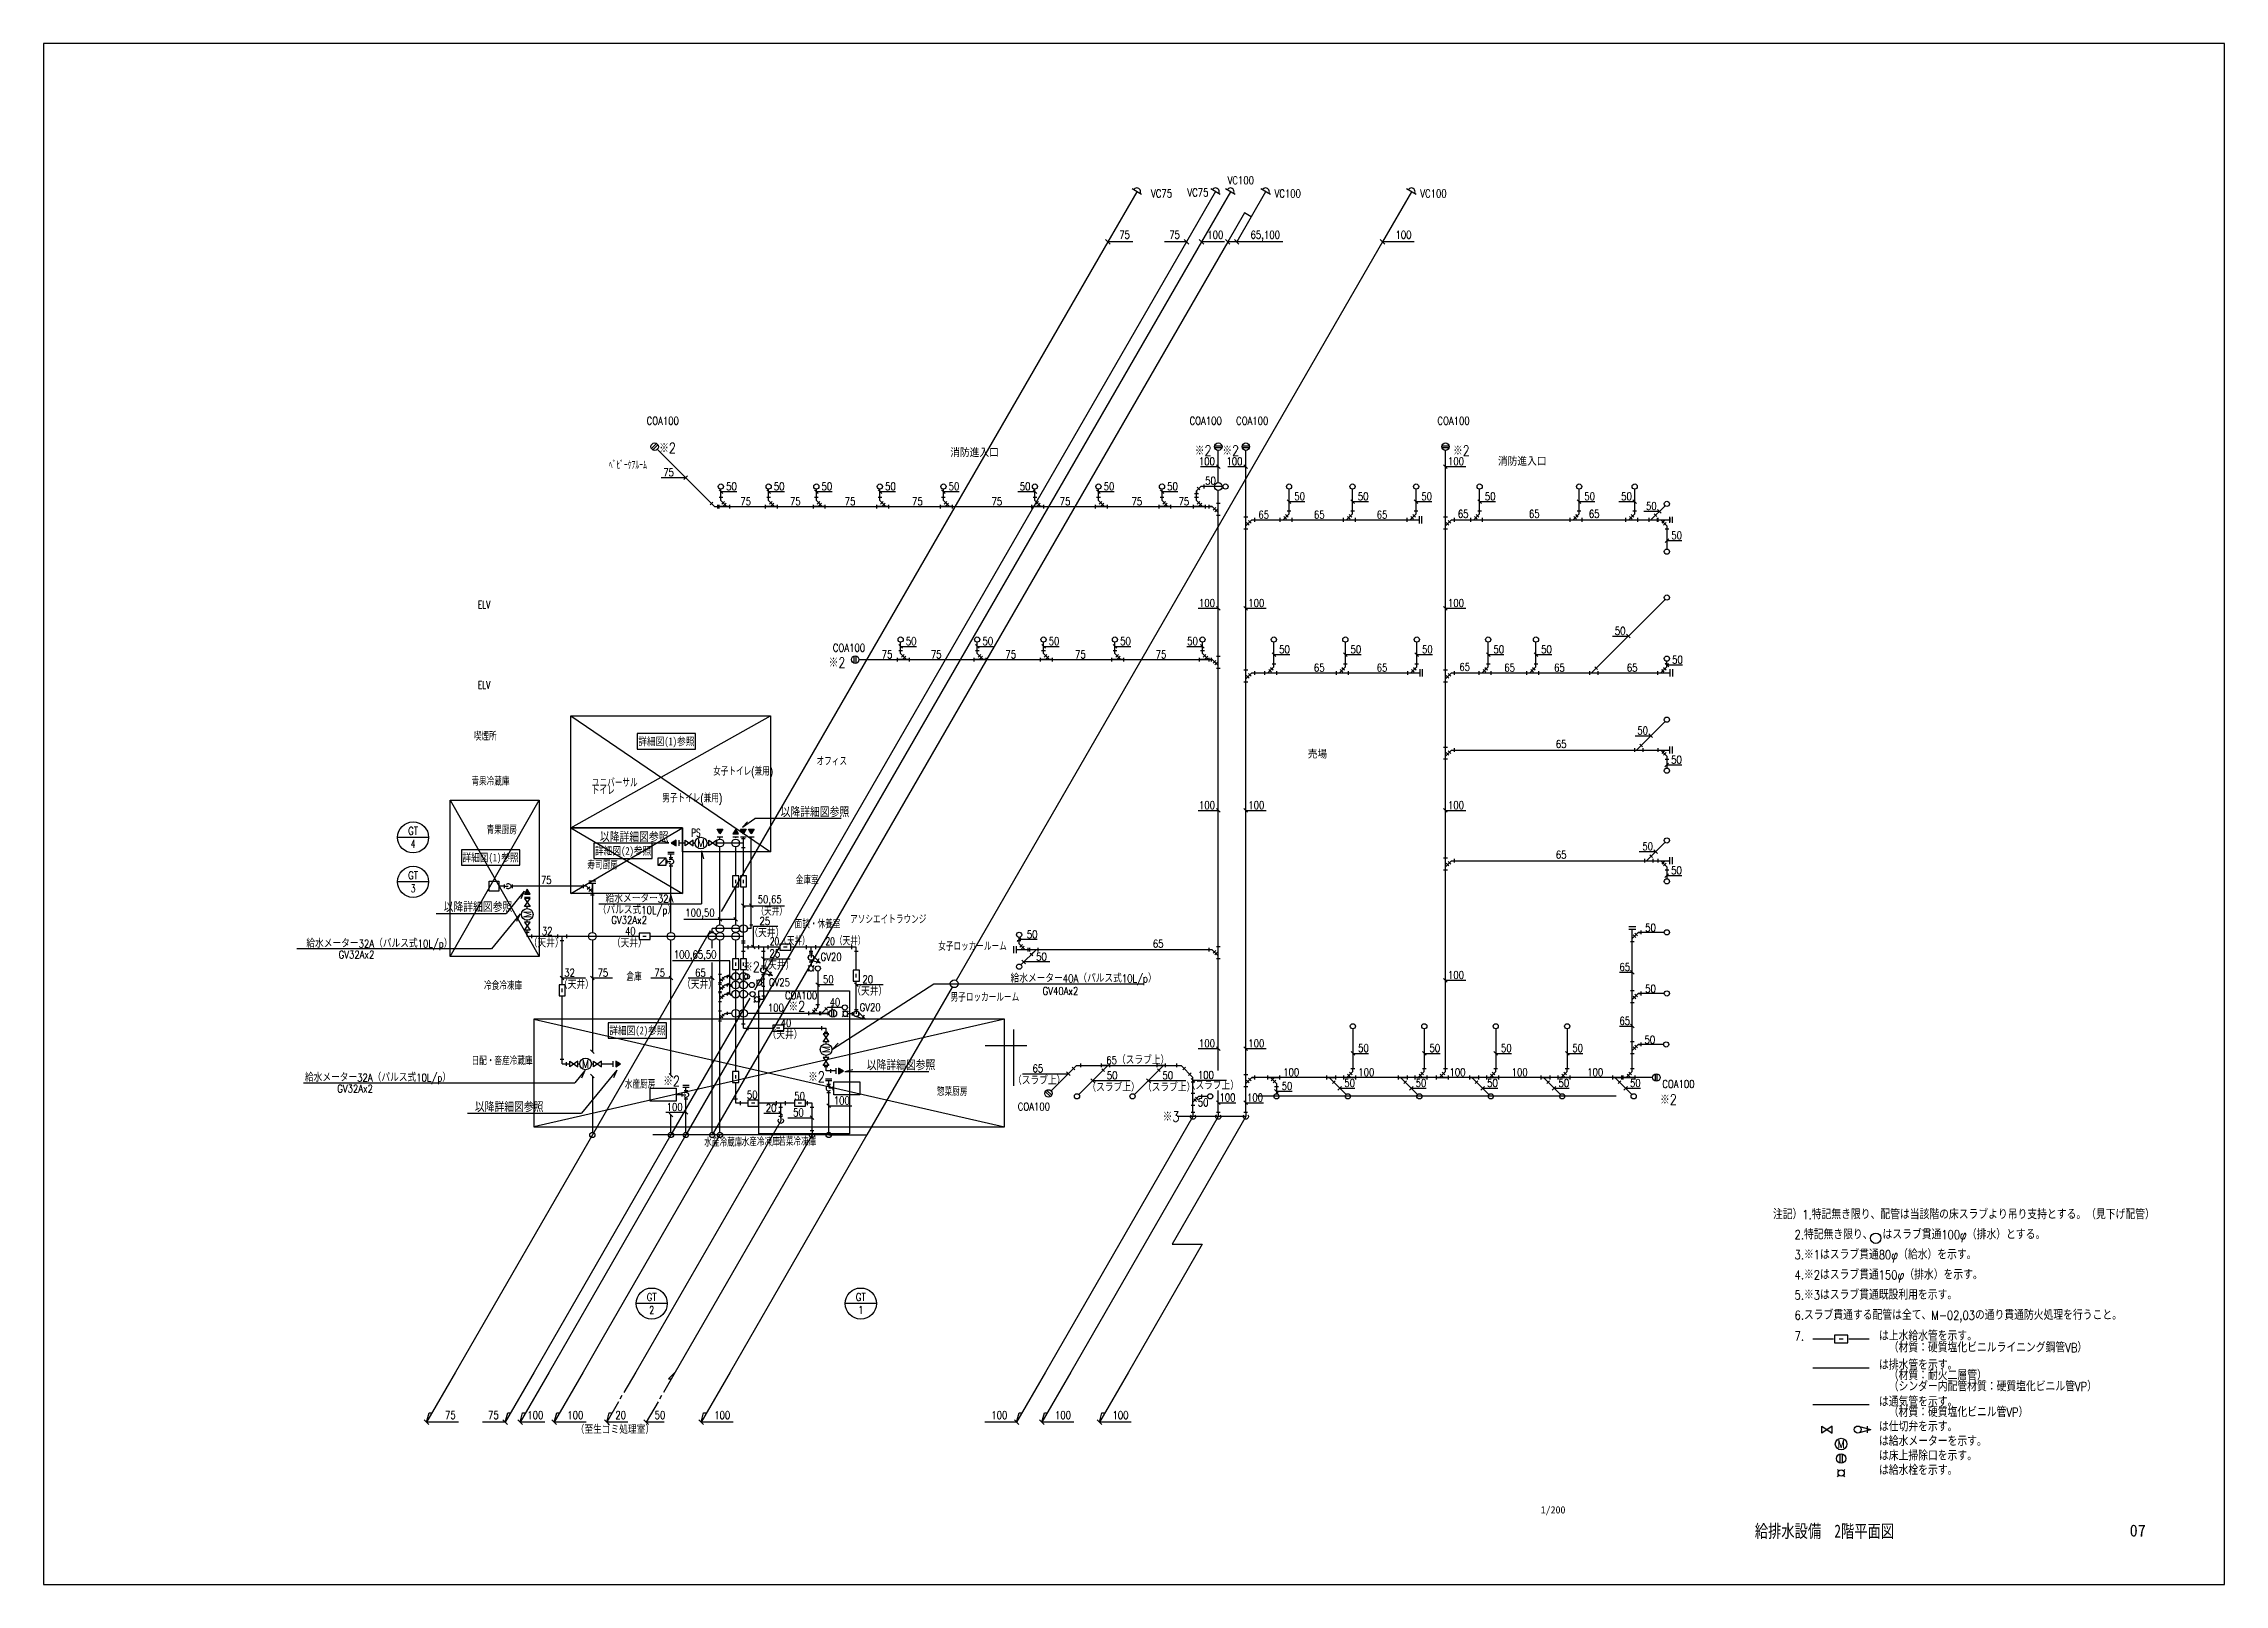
# Paper-space layout '2F' of a CAD drawing. Header units: millimetres. Extents: x 0 to 841, y 0 to 594.
# The model-space entities are those that its viewports show. They can reach past a viewport. Long polylines and large blocks are cut down to what shows.
import ezdxf
from ezdxf.enums import TextEntityAlignment as Align

# ---------------------------------------------------------------- set-up
doc = ezdxf.new("R2010")
doc.units = ezdxf.units.MM
doc.header["$LTSCALE"] = 0.2
doc.linetypes.add('CENTER', pattern=[50.8, 31.75, -6.35, 6.35, -6.35])
doc.linetypes.add('DASHED2', pattern=[9.525, 6.35, -3.175])
doc.layers.get('Defpoints').update_dxf_attribs({"color": 5})
for name, color, linetype in [('00', 7, 'Continuous'), ('10機器､器具', 2, 'Continuous'), ('1_強調文字', 3, 'Continuous'), ('1_機器番号', 3, 'Continuous'), ('21上水', 4, 'Continuous'), ('30排水', 6, 'Continuous'), ('32雑排水', 6, 'Continuous'), ('35排水通気', 1, 'DASHED2'), ('36D（ドレン管）', 6, 'Continuous'), ('91引出線､表', 7, 'Continuous'), ('92設備記述', 3, 'Continuous'), ('93継手､その他', 2, 'Continuous'), ('A_室名', 8, 'Continuous'), ('枠内記述', 3, 'Continuous')]:
    doc.layers.add(name, color=color, linetype=linetype)
doc.layers.add('hojo', color=165, linetype='Continuous', plot=False)
doc.styles.add('MS_ゴシック', font='MS Gothic.ttf')
doc.styles.add('ROMANS', font='romans.shx', dxfattribs={"bigfont": 'bigfont.shx'})
doc.styles.get("Standard").update_dxf_attribs({"font": 'simplex.shx', "width": 0.8, "bigfont": 'extfont2.shx'})
doc.styles.add('ゴシック', font='MS Gothic.ttf', dxfattribs={"height": 4})

psp = doc.layouts.new('2F')

msp = doc.modelspace()

# ---------------------------------------------------------------- texts
at = {"layer": '10機器､器具', "color": 3, "width": 0.9}
for p in [(119451, 28579), (115000.3, 20066.1), (163420.8, 5410)]:
    msp.add_text('M', height=300, dxfattribs=at).set_placement(p, align=Align.MIDDLE)
for p in [(112751.3, 25827.7), (124274.1, 20617.1)]:
    msp.add_text('M', height=300, rotation=90, dxfattribs=at).set_placement(p, align=Align.MIDDLE)
at = {"layer": '1_強調文字', "width": 0.8}
for s, p in [('※2', (118485.2, 43807.6)), ('※2', (139140.9, 43709.6)), ('※2', (140203.1, 43709.6)), ('※2', (149098.2, 43709.6)), ('※2', (125021, 35539)), ('※2', (121718.9, 23802)), ('※2', (123469, 22279.9)), ('※2', (118642.1, 19402.5, 790)), ('※2', (124227.8, 19567)), ('※2', (157083, 18686)), ('※3', (137903, 18033.1))]:
    msp.add_text(s, height=400, dxfattribs=at).set_placement(p, align=Align.MIDDLE_RIGHT)
at = {"layer": '1_機器番号'}
for s, width, p in [('GT', 0.8, (108348.5, 29049)), ('4', 0.7, (108348.5, 28549)), ('GT', 0.8, (108348.5, 27336)), ('3', 0.7, (108348.5, 26836)), ('GT', 0.8, (117550.4, 11075.8)), ('GT', 0.8, (125614.1, 11075.8)), ('2', 0.7, (117550.4, 10575.8)), ('1', 0.7, (125614.1, 10575.8))]:
    msp.add_text(s, height=300, dxfattribs=dict(at, width=width)).set_placement(p, align=Align.MIDDLE_CENTER)
at = {"layer": '91引出線､表', "color": 1, "linetype": 'ByBlock', "lineweight": -2, "style": 'MS_ゴシック', "width": 0.8}
for s, p in [('詳細図(1)参照', (118114.3, 32497.7)), ('詳細図(1)参照', (111336.3, 28022)), ('詳細図(2)参照', (116448.8, 28278.8)), ('詳細図(2)参照', (116998.4, 21354.3))]:
    msp.add_text(s, height=300, dxfattribs=at).set_placement(p, align=Align.MIDDLE_CENTER)
at = {"layer": '92設備記述', "width": 0.8}
for s, p in [('VC100', (140778, 54131, 790)), ('VC75', (137618.4, 53622.2)), ('VC75', (139020, 53660, 790)), ('VC100', (142586.4, 53622.2)), ('VC100', (148206.6, 53622.2)), ('75', (135991.7, 52030.2)), ('75', (137920.3, 52030.2)), ('100', (139594, 52030.2)), ('65,100', (141777.9, 52030.2)), ('100', (146852.4, 52030.2)), ('COA100', (118598.6, 44859.2)), ('COA100', (139537, 44859.2)), ('COA100', (141332, 44859.2)), ('COA100', (149096.4, 44859.2)), ('COA100', (125779.3, 36108.1)), ('GV20', (124875.3, 24192)), ('GV25', (122883.3, 23210)), ('COA100', (123933.3, 22706)), ('GV20', (126382.1, 22244)), ('COA100', (157768.9, 19291.9)), ('COA100', (132910, 18421)), ('75', (109991.9, 6525)), ('75', (111652.7, 6525)), ('100', (113369.6, 6525, 790)), ('100', (114913.4, 6525)), ('20', (116560.4, 6525)), ('50', (118075, 6525)), ('100', (120580.1, 6525)), ('100', (131266.8, 6525)), ('100', (133721.4, 6525)), ('100', (135938.4, 6525))]:
    msp.add_text(s, height=300, dxfattribs=at).set_placement(p, align=Align.MIDDLE_RIGHT)
at = {"layer": '92設備記述'}
for s, width, p in [('75', 0.8, (118201.3, 42873.3)), ('100', 0.8, (138960.9, 43298.8)), ('100', 0.8, (140023.1, 43298.8)), ('100', 0.8, (148569.2, 43298.8)), ('50', 0.8, (120627, 42332.5)), ('50', 0.8, (122467, 42332.5)), ('50', 0.8, (124307, 42332.5)), ('50', 0.8, (126757, 42332.5)), ('50', 0.8, (129207, 42332.5)), ('50', 0.8, (131951.3, 42332.5)), ('50', 0.8, (135187, 42332.5)), ('50', 0.8, (137637, 42332.5)), ('50', 0.8, (139103, 42549)), ('50', 0.8, (142537, 41947.3)), ('50', 0.8, (144987, 41947.3)), ('50', 0.8, (147437, 41947.3)), ('50', 0.8, (149887, 41947.3)), ('50', 0.8, (153722, 41947.3)), ('50', 0.8, (155146.8, 41947.3)), ('75', 0.8, (121175, 41753.4)), ('75', 0.8, (123088, 41753.4)), ('75', 0.8, (125202, 41753.4)), ('75', 0.8, (127798, 41753.4)), ('75', 0.8, (130859, 41751.2)), ('75', 0.8, (133493, 41753.4)), ('75', 0.8, (136259, 41753.4)), ('75', 0.8, (138075, 41751.2)), ('65', 0.8, (141152.8, 41240.9)), ('65', 0.8, (143294.8, 41240.9)), ('65', 0.8, (145714.8, 41240.9)), ('65', 0.8, (148844.3, 41270.2)), ('65', 0.8, (151586.6, 41270.2)), ('65', 0.8, (153899, 41270.2)), ('50', 0.8, (156102.3, 41572.7)), ('50', 0.8, (157077.4, 40441.2)), ('100', 0.8, (138964.4, 37833.9)), ('100', 0.8, (140869.2, 37833.9)), ('100', 0.8, (148569.2, 37833.9)), ('50', 0.8, (127557.1, 36363.2)), ('50', 0.8, (130512.1, 36363.2)), ('50', 0.8, (133067.1, 36363.2)), ('50', 0.8, (135822.1, 36363.2)), ('50', 0.8, (138409.2, 36363.2)), ('50', 0.8, (141953, 36047.4)), ('50', 0.8, (144708, 36047.4)), ('50', 0.8, (147463, 36047.4)), ('50', 0.8, (150218, 36047.4)), ('50', 0.8, (152058, 36047.4)), ('50', 0.8, (154899, 36759.5)), ('75', 0.8, (126629, 35851.3)), ('75', 0.8, (128520, 35851.3)), ('75', 0.8, (131397, 35851.3)), ('75', 0.8, (134084, 35851.3)), ('75', 0.8, (137192, 35851.3)), ('65', 0.8, (143294.7, 35341)), ('65', 0.8, (145714.7, 35341)), ('65', 0.8, (148903.6, 35370.4)), ('65', 0.8, (150636, 35341)), ('65', 0.8, (152557.1, 35341)), ('65', 0.8, (155361.9, 35341)), ('50', 0.8, (157107, 35648.2)), ('50', 0.8, (155766.7, 32917.3)), ('65', 0.8, (152625.9, 32396.1)), ('50', 0.8, (157070.8, 31793.9)), ('100', 0.8, (138964.4, 30041.2)), ('100', 0.8, (140869.2, 30041.2)), ('100', 0.8, (148569.2, 30041.2)), ('50', 0.8, (155960.8, 28456.2)), ('65', 0.8, (152625.9, 28129)), ('75', 0.8, (113484.4, 27152.8)), ('50', 0.8, (157070.8, 27526.9)), ('50,65', 0.8, (122102, 26366.2)), ('（天井）', 0.7, (122178.7, 25977.1)), ('32', 0.8, (113518.8, 25183.6)), ('40', 0.8, (116723.8, 25183.6)), ('100,50', 0.8, (119411.9, 25846.2)), ('（天井）', 0.8, (121989.6, 25144.1)), ('25', 0.8, (121913.5, 25576.2)), ('50', 0.8, (156071.9, 25320)), ('（天井）', 0.8, (113481.8, 24751.5)), ('（天井）', 0.8, (116686.8, 24751.5)), ('100,65,50', 0.8, (119226, 24237.2)), ('25', 0.8, (122298.5, 24323.7)), ('20（天井）', 0.7, (122874.9, 24832)), ('20（天井）', 0.7, (125024.5, 24832.2)), ('50', 0.8, (132224, 25058.2)), ('65', 0.8, (137081.9, 24697.9)), ('32', 0.8, (114382.4, 23582.7)), ('75', 0.8, (115668.8, 23582.7)), ('75', 0.8, (117858, 23582.7)), ('65', 0.8, (119430.9, 23582.7)), ('（天井）', 0.8, (122374.6, 23891.6)), ('50', 0.8, (132582, 24197.1)), ('100', 0.8, (148569.2, 23494.2)), ('65', 0.8, (155076.8, 23799.2)), ('（天井）', 0.8, (114646.5, 23150.6)), ('（天井）', 0.8, (119394, 23150.6)), ('50', 0.8, (124360.7, 23325.2)), ('（天井）', 0.8, (125957.7, 22893.1)), ('20', 0.8, (125881.7, 23325.2)), ('50', 0.8, (156071.9, 22965)), ('100', 0.8, (122341, 22230)), ('40', 0.8, (124616, 22446.2)), ('65', 0.8, (155076.8, 21725.2)), ('（天井）', 0.8, (122690.9, 21214.3)), ('40', 0.8, (122727.8, 21646.3)), ('50', 0.8, (156042, 21000)), ('65（スラブ上）', 0.8, (136296, 20244.7)), ('100', 0.8, (138964.4, 20855.2)), ('100', 0.8, (140869.2, 20855.2)), ('50', 0.8, (144997.1, 20674.3)), ('50', 0.8, (147752.1, 20674.3)), ('50', 0.8, (150507.1, 20674.3)), ('50', 0.8, (153262.1, 20674.3)), ('（スラブ上）', 0.8, (132493.8, 19457.1)), ('65', 0.8, (132441.1, 19889.2)), ('（スラブ上）', 0.8, (135360.7, 19190.1)), ('50', 0.8, (135308, 19622.2)), ('（スラブ上）', 0.8, (137505.7, 19190.1)), ('50', 0.8, (137453, 19622.2)), ('（スラブ上）', 0.8, (139190.3, 19264.6)), ('100', 0.8, (138923.7, 19640.2)), ('50', 0.8, (142052, 19215.9)), ('100', 0.8, (142213, 19744.2)), ('50', 0.8, (144464.7, 19331.4)), ('100', 0.8, (145111, 19744.2)), ('50', 0.8, (147219.7, 19331.4)), ('100', 0.8, (148625, 19744.2)), ('50', 0.8, (149974.7, 19331.4)), ('100', 0.8, (151024, 19744.2)), ('50', 0.8, (152729.7, 19331.4)), ('100', 0.8, (153936, 19744.2)), ('50', 0.8, (155484.7, 19331.4)), ('100', 0.8, (118433.7, 18405.7, 790)), ('50', 0.8, (121427.3, 18874.5)), ('20', 0.8, (122158.2, 18367.2)), ('50', 0.8, (123256.5, 18825.2)), ('100', 0.8, (124880.3, 18655.2)), ('50', 0.8, (138815, 18579)), ('100', 0.8, (139753.2, 18768.3)), ('100', 0.8, (140815.3, 18768.3)), ('50', 0.8, (123208.8, 18192.6)), ('（至生ゴミ処理室）', 0.8, (116131, 5998))]:
    msp.add_text(s, height=300, dxfattribs=dict(at, width=width)).set_placement(p, align=Align.MIDDLE)
at = {"layer": '92設備記述', "width": 0.8}
for s, height, p in [('以降詳細図参照', 350, (122523, 29581.8)), ('以降詳細図参照', 350, (115553.4, 28620.6)), ('以降詳細図参照', 350, (109527.2, 25921.9)), ('（パルス式10L/p）', 300, (115468, 25844.7)), ('給水メーター32A', 300, (115771, 26285)), ('GV32Ax2', 300, (115993, 25460)), ('給水メーター32A（パルス式10L/p）', 300, (104231.8, 24550.7)), ('GV32Ax2', 300, (105477.8, 24130.4)), ('給水メーター40A（パルス式10L/p）', 300, (131388.7, 23207.4)), ('GV40Ax2', 300, (132624.3, 22726.6)), ('以降詳細図参照', 350, (125844.2, 19825.3)), ('給水メーター32A（パルス式10L/p）', 300, (104176, 19384.3)), ('GV32Ax2', 300, (105422, 18964)), ('以降詳細図参照', 350, (110730.9, 18213.6))]:
    msp.add_text(s, height=height, dxfattribs=at).set_placement(p)
at = {"layer": '92設備記述', "linetype": 'Continuous', "lineweight": 20, "width": 0.8}
for s, p in [('注記）1.特記無き限り、配管は当該階の床スラブより吊り支持とする。（見下げ配管）', (160791.5, 13977.1)), ('    2.特記無き限り、  はスラブ貫通100φ（排水）とする。', (160791.5, 13201.9)), ('    3.※1はスラブ貫通80φ（給水）を示す。', (160791.5, 12426.8)), ('    4.※2はスラブ貫通150φ（排水）を示す。', (160791.5, 11651.6)), ('    5.※3はスラブ貫通既設利用を示す。', (160791.5, 10876.5)), ('    6.スラブ貫通する配管は全て、M-02,03の通り貫通防火処理を行うこと。', (160791.5, 10096.5)), ('    7.', (160791.5, 9296.5))]:
    msp.add_text(s, height=350, dxfattribs=at).set_placement(p, align=Align.BOTTOM_LEFT)
at = {"layer": '92設備記述', "width": 0.8}
for s, p in [('は上水給水管を示す。', (164879.2, 9293.5)), ('\u3000（材質：硬質塩化ビニルライニング鋼管VB）', (164879.2, 8843.5)), ('は排水管を示す。', (164879.2, 8173.5)), ('\u3000（材質：耐火二層管）', (164879.2, 7773.5)), ('\u3000（シンダー内配管材質：硬質塩化ビニル管VP）', (164879.2, 7343.6)), ('は通気管を示す。', (164879.2, 6753.5)), ('\u3000（材質：硬質塩化ビニル管VP）', (164879.2, 6353.5)), ('は仕切弁を示す。', (164879.2, 5793.5)), ('は給水メーターを示す。', (164879.2, 5233.5)), ('は床上掃除口を示す。', (164879.2, 4673.5)), ('は給水栓を示す。', (164879.2, 4113.5))]:
    msp.add_text(s, height=350, dxfattribs=at).set_placement(p, align=Align.BOTTOM_LEFT)
at = {"layer": 'A_室名', "style": 'ROMANS'}
for p in [(129064.3, 43466.7), (150184, 43130.9)]:
    msp.add_text('消防進入口', height=300, dxfattribs=at).set_placement(p)
at = {"layer": 'A_室名', "width": 0.7}
for s, p in [('ﾍﾞﾋﾞｰｹｱﾙｰﾑ', (115895, 42987)), ('ELV', (110844, 37619)), ('ELV', (110844, 34521)), ('喫煙所', (110687, 32537)), ('青果冷蔵庫', (110597, 30793)), ('女子トイレ(兼用)', (119920, 31185)), ('オフィス', (123908, 31574)), ('ユニバーサル', (115244, 30742)), ('トイレ', (115244, 30450)), ('男子トイレ(兼用)', (117959.2, 30150.7)), ('青果厨房', (111177.6, 28927.1)), ('PS', (119069, 28825)), ('寿司厨房', (115070, 27572)), ('金庫室', (123106, 26991)), ('面談・休養室', (123062.1, 25295.3)), ('アソシエイトラウンジ', (125203.3, 25475.3)), ('倉庫', (116574, 23261.3)), ('冷食冷凍庫', (111085, 22922.3)), ('日配・畜産冷蔵庫', (110603, 20022.3)), ('水産厨房', (116517, 19120)), ('惣菜厨房', (128551.3, 18835, -800)), ('水産冷蔵庫', (119576, 16881)), ('水産冷凍庫', (121018.7, 16897.2)), ('若菜冷凍庫', (122428, 16912))]:
    msp.add_text(s, height=300, dxfattribs=at).set_placement(p)
at = {"layer": 'A_室名'}
msp.add_text('売場', height=300, dxfattribs=at).set_placement((142848.9, 32143), align=Align.TOP_LEFT)
at = {"layer": 'A_室名', "width": 0.7}
for s, p in [('女子ロッカールーム', (128598.7, 24437.5)), ('男子ロッカールーム', (129077, 22472))]:
    msp.add_text(s, height=300, rotation=0.000303, dxfattribs=at).set_placement(p)
at = {"layer": '枠内記述', "linetype": 'ByBlock', "lineweight": -2, "style": 'ゴシック'}
msp.add_text('1/200', height=280, dxfattribs=at).set_placement((151835.7, 2732.7))
at = {"layer": '枠内記述', "linetype": 'ByBlock', "lineweight": -2, "style": 'ゴシック', "width": 0.75}
msp.add_text('給排水設備\u30002階平面図', height=500, dxfattribs=at).set_placement((162776.1, 2055.4), align=Align.MIDDLE_CENTER)
at = {"layer": '枠内記述', "style": 'ゴシック'}
msp.add_text('07', height=460, dxfattribs=at).set_placement((174546.4, 1844))

# ---------------------------------------------------------------- blocks, each defined once
blk = doc.blocks.new('P3')
at = {"color": 0, "linetype": 'ByBlock', "lineweight": -2}
blk.add_line((108, 0), (0, 0), dxfattribs=at)
at = {"color": 2, "linetype": 'ByBlock', "lineweight": 30}
blk.add_line((108, 47), (108, -47), dxfattribs=at)
blk.add_arc((0, 0), 67.3, 44.999, 315.001, dxfattribs=at)
blk = doc.blocks.new('床上掃除口')
at = {"layer": '10機器､器具'}
for p, q in [((-30.0049, 116.1865), (-30.0049, -116.1866)), ((30.0049, 116.1865), (30.0049, -116.1866))]:
    blk.add_line(p, q, dxfattribs=at)
blk.add_circle((0, 0), 120, dxfattribs=at)
blk = doc.blocks.new('TG006')
at = {"layer": '00', "color": 0, "linetype": 'ByBlock'}
for p, q in [((-141, 57), (-57, 141)), ((140, 60), (140, -60))]:
    blk.add_line(p, q, dxfattribs=at)
blk = doc.blocks.new('HU07')
at = {"layer": '00', "color": 2, "linetype": 'ByBlock'}
for p, q in [((-288, -60), (-288, 60)), ((-82, 25), (-167, 110)), ((-25, 82), (-110, 167)), ((-60, 288), (60, 288)), ((96, -60), (96, 60))]:
    blk.add_line(p, q, dxfattribs=at)
at = {"layer": '00', "color": 0, "linetype": 'ByBlock'}
for p, q in [((-288, 0), (96, 0)), ((-192, 0), (0, 192)), ((0, 192), (0, 288))]:
    blk.add_line(p, q, dxfattribs=at)
blk = doc.blocks.new('HU04')
at = {"layer": '00', "color": 2, "linetype": 'ByBlock'}
for p, q in [((-210, -60), (-210, 60)), ((-191, 106), (-106, 191)), ((70, 60), (70, -60))]:
    blk.add_line(p, q, dxfattribs=at)
at = {"layer": '00', "color": 0, "linetype": 'ByBlock'}
for p, q in [((70, 0), (-210, 0)), ((0, 0), (-148, 148))]:
    blk.add_line(p, q, dxfattribs=at)
blk = doc.blocks.new('TK006')
at = {"layer": '00', "color": 0, "linetype": 'ByBlock'}
for p, q in [((0, -100), (0, 100)), ((70, 100), (70, -100))]:
    blk.add_line(p, q, dxfattribs=at)
blk = doc.blocks.new('HU08')
at = {"layer": '00', "color": 2, "linetype": 'ByBlock'}
for p, q in [((-288, -60), (-288, 60)), ((-82, 25), (-167, 110)), ((-25, 82), (-110, 167)), ((-60, 288), (60, 288)), ((96, 115), (96, -115)), ((177, 115), (177, -115))]:
    blk.add_line(p, q, dxfattribs=at)
at = {"layer": '00', "color": 0, "linetype": 'ByBlock'}
for p, q in [((-288, 0), (96, 0)), ((0, 192), (-192, 0)), ((0, 192), (0, 288))]:
    blk.add_line(p, q, dxfattribs=at)
blk = doc.blocks.new('P3-1')
at = {"color": 2, "linetype": 'ByBlock', "lineweight": 30}
blk.add_line((0, -47), (0, 47), dxfattribs=at)
at = {"color": 0, "linetype": 'ByBlock', "lineweight": -2}
blk.add_line((0, 0), (40, 0), dxfattribs=at)
blk = doc.blocks.new('ベントキャップ')
at = {"layer": '10機器､器具'}
blk.add_line((0, -175), (0, 175), dxfattribs=at)
blk.add_arc((0, 0), 120, 270, 90, dxfattribs=at)
blk = doc.blocks.new('TG03')
at = {"layer": '93継手､その他', "linetype": 'ByBlock'}
for p, q in [((-140, -60), (-140, 60)), ((-60, 140), (60, 140)), ((140, 60), (140, -60))]:
    blk.add_line(p, q, dxfattribs=at)
blk = doc.blocks.new('TG02')
at = {"layer": '93継手､その他', "linetype": 'ByBlock'}
for p, q in [((-60, 140), (60, 140)), ((140, 60), (140, -60))]:
    blk.add_line(p, q, dxfattribs=at)
blk = doc.blocks.new('弁')
at = {"layer": '10機器､器具'}
blk.add_lwpolyline([(130.0049, 90.00245), (-130.0049, -90.00245), (-130.0049, 90.00245), (130.0049, -90.00245), (130.0049, 90.00245)], dxfattribs=at)
blk = doc.blocks.new('ALWA0')
at = {"layer": '00', "linetype": 'ByBlock'}
h = blk.add_hatch(color=0, dxfattribs=at)
h.dxf.hatch_style = 1
h.paths.add_polyline_path([(150, 0), (0, 87), (0, -87)])
at = {"layer": '00', "color": 0, "linetype": 'ByBlock', "lineweight": -2}
blk.add_lwpolyline([(150, 0), (0, 87), (0, -87)], close=True, dxfattribs=at)
blk = doc.blocks.new('OUT')
at = {"layer": '93継手､その他', "color": 3}
blk.add_line((-108, 0), (108, 0), dxfattribs=at)
at = {"layer": '93継手､その他', "color": 3, "lineweight": -2, "xscale": 1.25, "yscale": 1.25, "zscale": 1.25, "rotation": 90}
blk.add_blockref('ALWA0', (0, 115), dxfattribs=at)
blk = doc.blocks.new('IN')
at = {"layer": '93継手､その他', "color": 3}
blk.add_line((-108, 0), (108, 0), dxfattribs=at)
at = {"layer": '93継手､その他', "color": 3, "lineweight": -2, "xscale": -1.25, "yscale": 1.25, "zscale": 1.25, "rotation": 90}
blk.add_blockref('ALWA0', (0, 302), dxfattribs=at)
blk = doc.blocks.new('上水（給）')
at = {"layer": '21上水'}
blk.add_line((-55, 0), (55, 0), dxfattribs=at)
at = {"layer": 'hojo'}
blk.add_lwpolyline([(-175, -100), (175, -100), (175, 100), (-175, 100)], close=True, dxfattribs=at)
blk = doc.blocks.new('水栓')
at = {"layer": '10機器､器具'}
for p, q in [((-91.9189, 91.919), (-56.5674, 56.5674)), ((91.9189, 91.919), (56.5674, 56.5674)), ((-91.9189, -91.9189), (-56.5674, -56.5674)), ((91.9189, -91.9189), (56.5674, -56.5674))]:
    blk.add_line(p, q, dxfattribs=at)
blk.add_circle((0, 0), 80, dxfattribs=at)
blk = doc.blocks.new('TK05')
at = {"layer": '10機器､器具', "linetype": 'ByBlock', "lineweight": -2}
for p, q in [((45, 78), (336, 0)), ((45, -78), (336, 0)), ((240, 84), (240, -84))]:
    blk.add_line(p, q, dxfattribs=at)
at = {"layer": 'hojo', "linetype": 'ByBlock', "lineweight": -2}
blk.add_circle((0, 0), 90, dxfattribs=at)
blk = doc.blocks.new('HU02')
at = {"layer": '00', "color": 2, "linetype": 'ByBlock'}
for p, q in [((-231, -60), (-231, 60)), ((-25, 25), (-110, 110)), ((-60, 231), (60, 231))]:
    blk.add_line(p, q, dxfattribs=at)
at = {"layer": '00', "color": 0, "linetype": 'ByBlock'}
for p, q in [((-231, 0), (-135, 0)), ((-135, 0), (0, 135)), ((0, 135), (0, 231))]:
    blk.add_line(p, q, dxfattribs=at)

# ---------------------------------------------------------------- linework, layer by layer
at = {"layer": '10機器､器具', "linetype": 'ByBlock', "lineweight": -2}
for p, q in [((164126.4, 6086.9), (164562.8, 5970)), ((164126.4, 5853.1), (164562.8, 5970)), ((164419.4, 6096.6), (164419.4, 5843.4))]:
    msp.add_line(p, q, dxfattribs=at)
at = {"layer": '10機器､器具', "color": 2}
for points in [[(117796.8, 28013.3), (118096.8, 28013.3), (118096.8, 27713.3), (117796.8, 27713.3)], [(111276.3, 27107.2), (111660.3, 27107.2), (111660.3, 26723.2), (111276.3, 26723.2)], [(124574.2, 19374.2), (125574.2, 19374.2), (125574.2, 18874.2), (124574.2, 18874.2)]]:
    msp.add_lwpolyline(points, close=True, dxfattribs=at)
at = {"layer": '10機器､器具', "color": 2, "elevation": 790}
msp.add_lwpolyline([(117492.3, 19124.9), (118492.3, 19124.9), (118492.3, 18624.9), (117492.3, 18624.9)], close=True, dxfattribs=at)
at = {"layer": '10機器､器具'}
msp.add_lwpolyline([(163069.6, 6099), (162679.6, 5828.9), (162679.6, 6099), (163069.6, 5828.9), (163069.6, 6099)], dxfattribs=at)
for centre in [(119451, 28579), (112751.3, 25827.7), (115000.3, 20066.1), (124274.1, 20617.1), (163420.8, 5410)]:
    msp.add_circle(centre, 225, dxfattribs=at)
at = {"layer": '10機器､器具', "linetype": 'ByBlock', "lineweight": -2}
msp.add_circle((164059, 5970), 135, dxfattribs=at)
at = {"layer": '1_機器番号'}
for p, q in [((108948.5, 28799), (107748.5, 28799)), ((108948.5, 27086), (107748.5, 27086)), ((118150.4, 10825.8), (116950.4, 10825.8)), ((126214.1, 10825.8), (125014.1, 10825.8))]:
    msp.add_line(p, q, dxfattribs=at)
for centre in [(108348.5, 28799), (108348.5, 27086), (117550.4, 10825.8), (125614.1, 10825.8)]:
    msp.add_circle(centre, 600, dxfattribs=at)
at = {"layer": '21上水'}
for p, q in [((120789, 28779), (120789, 28815.3)), ((121089, 27312), (121089, 28815.3)), ((118839, 28579), (118604, 28579)), ((119151, 28579), (119226, 28579)), ((119226, 28579), (119151, 28579)), ((119751, 28579), (119676, 28579)), ((119905.9, 28579), (119908.2, 28579)), ((119908.2, 28579), (119905.9, 28579)), ((121089, 28579), (120063, 28579)), ((120789, 27312), (120789, 28429)), ((112751.3, 26439.8), (112751.3, 26494.4)), ((112751.3, 26282.6), (112751.3, 26284.9)), ((112751.3, 26052.7), (112751.3, 26127.7)), ((120789, 25428.9), (120789, 26892)), ((121089, 24120), (121089, 26892)), ((112751.3, 25527.7), (112751.3, 25602.7)), ((112751.3, 24981.4), (112751.3, 25215.7)), ((117067, 24981.4), (112751.3, 24981.4)), ((114095.9, 23113), (114095.9, 24981.4)), ((121089, 24981.4), (117487, 24981.4)), ((120789, 24120), (120789, 24831.4)), ((122492.8, 24567), (121089, 24567)), ((121856, 24567), (121856, 23676)), ((125439.1, 24567), (122912.8, 24567)), ((123694, 24328.5), (123694, 24567)), ((125439.1, 23676), (125439.1, 24567)), ((120789, 19774), (120789, 23700)), ((121089, 21444.2), (121089, 23700)), ((121856, 23575.1), (121856, 22555)), ((123694, 24066.1), (123694, 23840.9)), ((121795, 23199.9), (121856, 23199.9)), ((125439.1, 22157.5), (125439.1, 23256)), ((114095.9, 20066.1), (114095.9, 22693)), ((121700, 22555), (121856, 22555)), ((125338.2, 21996), (125113, 21996)), ((121089, 21444.2), (122222, 21444.2)), ((122642, 21444.2), (124274.1, 21444.2)), ((124274.1, 21229.1), (124274.1, 21444.2)), ((124274.1, 20842.1), (124274.1, 20917)), ((124274.1, 20317.1), (124274.1, 20392.1)), ((114095.9, 20066.1), (114388.2, 20066.1)), ((114700.3, 20066.1), (114775.3, 20066.1)), ((115225.3, 20066.1), (115300.2, 20066.1)), ((115455.1, 20066.1), (115457.4, 20066.1)), ((115612.3, 20066.1), (116046.8, 20066.1)), ((120789, 18552.3), (120789, 19354)), ((124274.1, 19795.4), (124274.1, 20005)), ((124645, 19795.4), (124274.1, 19795.4)), ((121254.1, 18552.3), (120789, 18552.3)), ((123056.2, 18552.3), (121674, 18552.3)), ((122528, 17974.9), (122528, 18552.3)), ((123732.5, 18552.3), (123476.1, 18552.3)), ((123732.5, 17486.5), (123732.5, 18552.3)), ((162334.6, 9470), (163122.1, 9470)), ((163722.1, 9470), (164507, 9470)), ((116934.9, 8187.4), (116479.7, 7398.9)), ((118456.9, 8187.4), (118001.7, 7398.9)), ((116273.5, 7041.7), (115818.2, 6253.2)), ((116336, 7150), (116417.2, 7290.7)), ((117795.5, 7041.7), (117340.2, 6253.2)), ((117858, 7150), (117939.2, 7290.7))]:
    msp.add_line(p, q, dxfattribs=at)
at = {"layer": '21上水', "color": 2}
for points in [[(118456.9, 8187.4), (118193.9, 7924.4), (118305.1, 7924.4)], [(115818.2, 6253.2), (115914.5, 6612.5), (116025.7, 6612.5)]]:
    msp.add_lwpolyline(points, dxfattribs=at)
at = {"layer": '32雑排水'}
for p, q in [((119973.9, 41551.2), (117766.2, 43759)), ((139400, 42475.1), (139400, 43716.8)), ((140462.2, 18194.6), (140462.2, 43716.8)), ((148162.2, 19887.6), (148162.2, 43716.8)), ((120219.9, 41781.6), (120219.9, 42225.1)), ((122059.9, 41781.6), (122059.9, 42225.1)), ((123899.9, 41781.6), (123899.9, 42225.1)), ((126349.9, 41781.6), (126349.9, 42225.1)), ((128799.9, 41781.6), (128799.9, 42225.1)), ((132329.9, 41781.6), (132329.9, 42225.1)), ((134779.9, 41781.6), (134779.9, 42225.1)), ((137229.9, 41781.6), (137229.9, 42225.1)), ((138559.9, 41781.6), (138559.9, 42162.5)), ((139579.9, 42325.1), (138763, 42325.1)), ((139400, 19813), (139400, 42175.1)), ((142129.9, 41386.1), (142129.9, 42225.1)), ((144579.9, 41386.1), (144579.9, 42225.1)), ((147029.9, 41386.1), (147029.9, 42225.1)), ((149479.9, 41385.8), (149479.9, 42225.1)), ((153314.9, 41385.8), (153314.9, 42225.1)), ((155459.9, 41385.8), (155459.9, 42225.1)), ((156085, 41040.1), (156629.2, 41584.3)), ((140723, 41040.5), (146684.3, 41040.3)), ((148392.5, 41040.2), (156354.3, 41040.1)), ((156699.9, 40694.2), (156699.9, 39915.1)), ((153795.1, 35140.3), (156629.2, 37974.3)), ((127150, 35996.9), (127150, 36325.1)), ((130105, 35996.9), (130105, 36325.1)), ((132660, 35996.9), (132660, 36325.1)), ((135415, 35996.9), (135415, 36325.1)), ((138790.9, 35996.9), (138790.9, 36325.1)), ((141545.9, 35486.2), (141545.9, 36325.1)), ((144300.9, 35486.2), (144300.9, 36325.1)), ((147055.9, 35486.2), (147055.9, 36325.1)), ((149810.9, 35486.2), (149810.9, 36325.1)), ((151650.9, 35486.2), (151650.9, 36325.1)), ((156699.9, 35371), (156699.9, 35590.1)), ((140723, 35140.5), (146710.3, 35140.3)), ((148507.7, 35140.4), (156354.3, 35140.2)), ((155530.6, 32165.9), (156629.2, 33264.3)), ((148392.6, 32166.1), (156815.1, 32165.9)), ((156699.9, 31820.3), (156699.9, 31470.1)), ((120183.2, 28729), (120183.2, 28815.3)), ((155918.7, 27898.8), (156629.2, 28609.3)), ((118132.8, 27863.3), (118096.8, 27863.3)), ((118294.3, 27964.3), (118294.3, 28146.3)), ((118294.3, 25131.4), (118294.3, 27762.4)), ((120183.2, 25431.4), (120183.2, 28429)), ((148392.6, 27899), (156815.1, 27898.8)), ((111857.8, 26915.2), (111660.3, 26915.2)), ((114916.1, 26915.2), (112120.2, 26915.2)), ((115261.7, 27022.9), (115261.7, 25131.4)), ((156699.9, 27553.2), (156699.9, 27203)), ((155366, 19887.6), (155366, 25251.2)), ((115261.7, 24831.4), (115261.7, 20537.7)), ((118294.3, 19623), (118294.3, 24831.4)), ((120183.2, 17425), (120183.2, 24831.4)), ((139169.6, 24467.8), (131602.8, 24467.7)), ((131718, 24713.9), (131718, 24943.9)), ((132371.9, 24467.7), (131788.7, 23884.6)), ((156599.9, 25136), (155596.4, 25136)), ((156599.9, 22781), (155596.4, 22781)), ((120639, 22013), (120413.6, 22013)), ((124395, 22013), (121239, 22013)), ((124327.9, 22241.1), (124099.9, 22013)), ((144590, 21416.6), (144590, 19887.6)), ((147345, 21416.6), (147345, 19887.6)), ((150100, 21416.6), (150100, 19887.6)), ((152855, 21416.6), (152855, 19887.6)), ((156569.9, 20816), (155596.4, 20816)), ((115261.7, 19598.2), (115261.7, 17425)), ((124376.5, 19225.1), (124376.5, 19407.1)), ((133933.3, 20006.4), (132956.3, 19029.4)), ((135140, 20006.4), (134020.7, 18887.1)), ((137285, 20006.4), (136165.7, 18887.1)), ((138425, 18194.6), (138425, 19546.9)), ((156152, 19542), (140692.6, 19542)), ((143674.4, 19542), (144329.2, 18887.1)), ((146429.4, 19542), (147084.2, 18887.1)), ((149184.4, 19542), (149839.2, 18887.1)), ((151939.4, 19542), (152594.2, 18887.1)), ((151939.4, 19542), (152594.2, 18887.1)), ((154694.4, 19542), (155349.2, 18887.1)), ((118708.6, 18874.9, 790), (118492.3, 18874.9, 790)), ((118870.1, 18975.8, 790), (118870.1, 19157.8, 790)), ((118870.1, 17425, 790), (118870.1, 18773.9, 790)), ((124376.5, 17425), (124376.5, 19023.2)), ((124538, 19124.2), (124574.2, 19124.2)), ((138655.4, 18816.4), (138991.3, 18816.4)), ((139400, 18194.6), (139400, 19040)), ((141644.9, 19311.6), (141644.9, 18916.4)), ((118294.3, 17425), (118294.3, 18099.5)), ((109986.1, 8187.4), (108869.4, 6253.2)), ((113018.8, 8187.4), (111902.1, 6253.2)), ((113594.5, 8187.4, 790), (112477.8, 6253.2, 790)), ((114907.7, 8187.4), (113790.9, 6253.2)), ((120574.3, 8187.4), (119457.6, 6253.2)), ((132740.6, 8187.4), (131623.9, 6253.2)), ((133715.6, 8187.4), (132598.9, 6253.2)), ((135932.6, 8187.4), (134815.9, 6253.2)), ((162334.6, 8350), (164507, 8350))]:
    msp.add_line(p, q, dxfattribs=at)
at = {"layer": '32雑排水', "linetype": 'ByBlock', "lineweight": -2}
for p, q in [((123953.7, 23644.9), (123953.7, 22243.4)), ((120639, 23432.2), (120413.6, 23432.2)), ((120639, 23107.9), (120413.6, 23107.9)), ((120639, 22756.9), (120413.6, 22756.9)), ((121313.5, 23107.9), (121239, 23107.9)), ((121340, 22756.9), (121239, 22756.9)), ((124895.7, 22241.1), (124327.9, 22241.1))]:
    msp.add_line(p, q, dxfattribs=at)
at = {"layer": '32雑排水', "color": 2, "linetype": 'ByBlock', "lineweight": -2}
msp.add_line((124495.9, 22313.1), (124495.9, 22169.1), dxfattribs=at)
at = {"layer": '32雑排水', "color": 2}
for points in [[(108869.4, 6253.2), (108965.7, 6612.5), (109076.9, 6612.5)], [(111902.1, 6253.2), (111998.3, 6612.5), (112109.5, 6612.5)], [(113790.9, 6253.2), (113887.2, 6612.5), (113998.4, 6612.5)], [(119457.6, 6253.2), (119553.9, 6612.5), (119665.1, 6612.5)], [(131623.9, 6253.2), (131720.2, 6612.5), (131831.4, 6612.5)], [(132598.9, 6253.2), (132695.2, 6612.5), (132806.4, 6612.5)], [(134815.9, 6253.2), (134912.2, 6612.5), (135023.4, 6612.5)]]:
    msp.add_lwpolyline(points, dxfattribs=at)
at = {"layer": '32雑排水', "color": 2, "elevation": 790}
msp.add_lwpolyline([(112477.8, 6253.2), (112574.1, 6612.5), (112685.2, 6612.5)], dxfattribs=at)
at = {"layer": '32雑排水', "color": 2}
for centre, radius in [((120219.9, 42325.1), 100), ((122059.9, 42325.1), 100), ((123899.9, 42325.1), 100), ((126349.9, 42325.1), 100), ((128799.9, 42325.1), 100), ((132329.9, 42325.1), 100), ((134779.9, 42325.1), 100), ((137229.9, 42325.1), 100), ((139679.9, 42325.1), 100), ((142129.9, 42325.1), 100), ((144579.9, 42325.1), 100), ((147029.9, 42325.1), 100), ((149479.9, 42325.1), 100), ((153314.9, 42325.1), 100), ((155459.9, 42325.1), 100), ((156699.9, 41655.1), 100), ((156699.9, 39815.1), 100), ((156699.9, 38045.1), 100), ((127150, 36425.1), 100), ((130105, 36425.1), 100), ((132660, 36425.1), 100), ((135415, 36425.1), 100), ((138790.9, 36425.1), 100), ((141545.9, 36425.1), 100), ((144300.9, 36425.1), 100), ((147055.9, 36425.1), 100), ((149810.9, 36425.1), 100), ((151650.9, 36425.1), 100), ((156699.9, 35690.1), 100), ((156699.9, 33335.1), 100), ((156699.9, 31370.1), 100), ((156699.9, 28680), 100), ((156699.9, 27103), 100), ((156699.9, 25136), 100), ((131718, 25043.9), 100), ((123953.7, 23744.9), 100), ((131718, 23813.9), 100), ((121219.8, 23432.2), 100), ((121413.5, 23107.9), 100), ((121440, 22756.9), 100), ((156699.9, 22781), 100), ((124995.7, 22241.1), 100), ((144590, 21516.6), 100), ((147345, 21516.6), 100), ((150100, 21516.6), 100), ((152855, 21516.6), 100), ((156669.9, 20816), 100), ((133949.9, 18816.4), 100), ((136094.9, 18816.4), 100), ((139091.3, 18816.4), 100), ((141644.9, 18816.4), 100), ((144399.9, 18816.4), 100), ((147154.9, 18816.4), 100), ((149909.9, 18816.4), 100), ((152664.9, 18816.4), 100), ((155419.9, 18816.4), 100), ((115261.7, 17325), 100), ((118294.3, 17325), 100), ((118870.1, 17325, 790), 100), ((119883.2, 17325), 100), ((120183.2, 17325), 100), ((124376.5, 17325), 100), ((164754.5, 13343.6), 200)]:
    msp.add_circle(centre, radius, dxfattribs=at)
at = {"layer": '35排水通気'}
for p, q in [((136258.5, 53692.7), (135141.8, 51758.5)), ((139291.5, 53693.3), (138174.8, 51759.1)), ((139866.9, 53692.7, 790), (138750.1, 51758.5, 790)), ((141226.4, 53692.7), (140109.7, 51758.5)), ((146846.7, 53692.7), (145730, 51758.5)), ((140408.3, 52875.6), (139763.3, 51758.5)), ((140668.1, 52725.6), (140408.3, 52875.6)), ((121389, 25281.4), (121389, 28815.3)), ((119883.2, 25131.4), (119883.2, 25281.4)), ((120939, 25281.4), (119883.2, 25281.4)), ((121389, 25281.4), (121239, 25281.4)), ((119883.2, 24527), (119883.2, 24831.4)), ((119883.2, 17425), (119883.2, 23979.7)), ((162334.6, 6930), (164507, 6930))]:
    msp.add_line(p, q, dxfattribs=at)
at = {"layer": '36D（ドレン管）'}
for p, q in [((119973.9, 41551.2), (139169.6, 41551.2)), ((125543, 35651.3), (139169.6, 35651.3)), ((133933.3, 20006.4), (137965.5, 20006.4)), ((137965.5, 20006.4), (138425, 19546.9))]:
    msp.add_line(p, q, dxfattribs=at)
at = {"layer": '91引出線､表'}
for p, q in [((138750.1, 51758.5, 790), (118870.1, 17325, 790)), ((139763.3, 51758.5), (119883.2, 17325)), ((135141.8, 51758.5), (120234, 25937.3)), ((138174.4, 51758.5), (121519.1, 22910.5)), ((145730, 51758.5), (129290.9, 23285.1)), ((135053.4, 51846.8), (135230.2, 51670.1)), ((136099.8, 51758.5), (135141.8, 51758.5)), ((138174.4, 51758.5), (137322, 51758.5)), ((138086.4, 51847.5), (138263.2, 51670.7)), ((138661.8, 51846.8, 790), (138838.5, 51670.1, 790)), ((139644, 51758.5, 790), (138750.1, 51758.5, 790)), ((139674.9, 51846.8), (139851.7, 51670.1)), ((141887.8, 51758.5), (139763.3, 51758.5)), ((140021.3, 51846.8), (140198.1, 51670.1)), ((145641.6, 51846.8), (145818.4, 51670.1)), ((146960.6, 51758.5), (145730, 51758.5)), ((138709.8, 43096.6), (139394.4, 43096.6)), ((139329.3, 43167.3), (139470.7, 43025.9)), ((139772, 43096.6), (140456.5, 43096.6)), ((140391.4, 43167.3), (140532.9, 43025.9)), ((148091.4, 43167.3), (148232.9, 43025.9)), ((148162.2, 43096.6), (148940.8, 43096.6)), ((117911, 42671.1), (118854.1, 42671.1)), ((118783.4, 42600.4), (118924.8, 42741.8)), ((120149.2, 42201), (120290.7, 42059.6)), ((120219.9, 42130.3), (120827.7, 42130.3)), ((121989.2, 42201), (122130.7, 42059.6)), ((122059.9, 42130.3), (122667.7, 42130.3)), ((123829.2, 42201), (123970.7, 42059.6)), ((123899.9, 42130.3), (124507.7, 42130.3)), ((126279.2, 42201), (126420.7, 42059.6)), ((126349.9, 42130.3), (126957.7, 42130.3)), ((128729.2, 42201), (128870.7, 42059.6)), ((128799.9, 42130.3), (129407.7, 42130.3)), ((131668.2, 42130.3), (132329.9, 42130.3)), ((132259.2, 42201), (132400.7, 42059.6)), ((134709.2, 42201), (134850.7, 42059.6)), ((134779.9, 42130.3), (135387.7, 42130.3)), ((137159.2, 42201), (137300.7, 42059.6)), ((137229.9, 42130.3), (137837.7, 42130.3)), ((142059.2, 41815.9), (142200.7, 41674.4)), ((142129.9, 41745.1), (142737.7, 41745.1)), ((144509.2, 41815.9), (144650.7, 41674.4)), ((144579.9, 41745.1), (145187.7, 41745.1)), ((146959.2, 41815.9), (147100.7, 41674.4)), ((147029.9, 41745.1), (147637.7, 41745.1)), ((149409.2, 41815.9), (149550.7, 41674.4)), ((149479.9, 41745.1), (150087.7, 41745.1)), ((153244.2, 41815.9), (153385.7, 41674.4)), ((153314.9, 41745.1), (153922.7, 41745.1)), ((154852.2, 41745.1), (155459.9, 41745.1)), ((155389.2, 41815.9), (155530.7, 41674.4)), ((155807.7, 41370.6), (156415.4, 41370.6)), ((156344.7, 41441.3), (156486.2, 41299.8)), ((156629.2, 40168.3), (156770.6, 40309.7)), ((156699.9, 40239), (157278.2, 40239)), ((138621.3, 37631.7), (139400, 37631.7)), ((139329.3, 37702.4), (139470.7, 37561)), ((140391.4, 37702.4), (140532.9, 37561)), ((140462.2, 37631.7), (141240.8, 37631.7)), ((148091.4, 37702.4), (148232.9, 37561)), ((148162.2, 37631.7), (148940.8, 37631.7)), ((127079.3, 36231.7), (127220.7, 36090.3)), ((130034.3, 36231.7), (130175.7, 36090.3)), ((132589.3, 36231.7), (132730.7, 36090.3)), ((135344.3, 36231.7), (135485.7, 36090.3)), ((138720.2, 36231.7), (138861.7, 36090.3)), ((154604.4, 36557.3), (155212.2, 36557.3)), ((155141.4, 36628), (155282.9, 36486.6)), ((127150, 36161), (127757.8, 36161)), ((130105, 36161), (130712.8, 36161)), ((132660, 36161), (133267.8, 36161)), ((135415, 36161), (136022.8, 36161)), ((138183.2, 36161), (138790.9, 36161)), ((141475.2, 35915.9), (141616.7, 35774.5)), ((141545.9, 35845.2), (142153.7, 35845.2)), ((144230.2, 35915.9), (144371.7, 35774.5)), ((144300.9, 35845.2), (144908.7, 35845.2)), ((146985.2, 35915.9), (147126.7, 35774.5)), ((147055.9, 35845.2), (147663.7, 35845.2)), ((149740.2, 35915.9), (149881.7, 35774.5)), ((149810.9, 35845.2), (150418.7, 35845.2)), ((151580.2, 35915.9), (151721.7, 35774.5)), ((151650.9, 35845.2), (152258.7, 35845.2)), ((156629.2, 35516.7), (156770.6, 35375.3)), ((156699.9, 35446), (157307.7, 35446)), ((155472.1, 32715.1), (156079.9, 32715.1)), ((156009.2, 32785.8), (156150.6, 32644.4)), ((156622.5, 31521), (156764, 31662.5)), ((156693.3, 31591.7), (157271.5, 31591.7)), ((121054.2, 29190.1), (121529.4, 29529.5)), ((124860, 29529.5), (121529.4, 29529.5)), ((138621.3, 29839), (139400, 29839)), ((139329.3, 29909.7), (139470.7, 29768.3)), ((140391.4, 29909.7), (140532.9, 29768.3)), ((140462.2, 29839), (141240.8, 29839)), ((148091.4, 29909.7), (148232.9, 29768.3)), ((148162.2, 29839), (148940.8, 29839)), ((118207.1, 28587), (117898, 28669.8)), ((121054.2, 29190.1), (121240.8, 29400.1)), ((115508.4, 28587), (118207.1, 28587)), ((119471, 28282.9), (119471, 26232.8)), ((119471, 28282.9), (119553.8, 27973.8)), ((155636.2, 28254.1), (156273.9, 28254.1)), ((156203.2, 28324.8), (156344.6, 28183.3)), ((156622.5, 27254), (156764, 27395.4)), ((156693.3, 27324.7), (157271.5, 27324.7)), ((112636, 26722), (111937.6, 25869.7)), ((112636, 26722), (112504.2, 26430.4)), ((115513, 26232.8), (119471, 26232.8)), ((121018.3, 26234.7), (121159.7, 26093.3)), ((121089, 26164), (122668, 26164)), ((121318.3, 26234.7), (121459.7, 26093.3)), ((109238.9, 25869.7), (111937.6, 25869.7)), ((112473.9, 25847.7), (111368.2, 24498.4)), ((112473.9, 25847.7), (112342, 25556.1)), ((118785, 25644), (120789, 25644)), ((120112.5, 25714.7), (120253.9, 25573.3)), ((120718.3, 25714.7), (120859.7, 25573.3)), ((121471, 24567), (121471, 25374)), ((121471, 25374), (122417, 25374)), ((111368.2, 24498.4), (103866.5, 24498.4)), ((119808.2, 25199.9), (115261.7, 17325)), ((121400.3, 24637.7), (121541.7, 24496.3)), ((131788.7, 24926.7), (131647.3, 24785.3)), ((132410, 24856), (131718, 24856)), ((120559, 24035), (118348, 24035)), ((120559, 22756.9), (120559, 24035)), ((121785.3, 24192.2), (121926.7, 24050.8)), ((121856, 24121.5), (122889.9, 24121.5)), ((131969.8, 23924.2), (131828.4, 24065.6)), ((132899.6, 23994.9), (131899.1, 23994.9)), ((154866.8, 23597), (155366, 23597)), ((155295.3, 23667.7), (155436.7, 23526.3)), ((114025.2, 23450.1), (114166.6, 23308.7)), ((114095.9, 23380.5), (114992, 23380.5)), ((115191, 23451.2), (115332.4, 23309.8)), ((115261.7, 23380.5), (116040.4, 23380.5)), ((117515.7, 23380.5), (118294.3, 23380.5)), ((118223.6, 23451.2), (118365.1, 23309.8)), ((118953, 23380.5), (119883.2, 23380.5)), ((119812.5, 23451.2), (119953.9, 23309.8)), ((120488.3, 23502.9), (120629.7, 23361.5)), ((120488.3, 23178.6), (120629.7, 23037.2)), ((120488.3, 22827.6), (120629.7, 22686.2)), ((123882.9, 23193.7), (124024.4, 23052.3)), ((123953.7, 23123), (124561.4, 23123)), ((124527, 20634), (128428.3, 23155.2)), ((125368.4, 23193.7), (125509.9, 23052.3)), ((125439.1, 23123), (126473, 23123)), ((129140.9, 23025.3), (125849.9, 17325)), ((128428.3, 23155.2), (136534.9, 23155.2)), ((148091.4, 23362.7), (148232.9, 23221.3)), ((148162.2, 23292), (148940.8, 23292)), ((121341, 22602), (118294.3, 17325)), ((154866.8, 21523), (155366, 21523)), ((155295.3, 21593.7), (155436.7, 21452.3)), ((115191, 20608.4), (115332.4, 20467)), ((124527, 20634), (124741.7, 20871.3)), ((138621.3, 20653), (139400, 20653)), ((139329.3, 20723.7), (139470.7, 20582.3)), ((140391.4, 20723.7), (140532.9, 20582.3)), ((140462.2, 20653), (141240.8, 20653)), ((144519.3, 20542.8), (144660.7, 20401.4)), ((144590, 20472.1), (145197.8, 20472.1)), ((147274.3, 20542.8), (147415.7, 20401.4)), ((147345, 20472.1), (147952.8, 20472.1)), ((150029.3, 20542.8), (150170.7, 20401.4)), ((150100, 20472.1), (150707.8, 20472.1)), ((152784.3, 20542.8), (152925.7, 20401.4)), ((152855, 20472.1), (153462.8, 20472.1)), ((114975.6, 19807.2), (114586.3, 19332)), ((116202.7, 19823.3), (114840.9, 18161.3)), ((114975.6, 19807.2), (114843.8, 19515.7)), ((115191, 19668.9), (115332.4, 19527.4)), ((116202.7, 19823.3), (116070.9, 19531.7)), ((118223.6, 19693.7), (118365.1, 19552.3)), ((125000, 19773), (125309.1, 19855.8)), ((125000, 19773), (128243, 19773)), ((131856.1, 19687), (133614, 19687)), ((133543.2, 19757.8), (133684.7, 19616.3)), ((134482.8, 19490.7), (134624.3, 19349.3)), ((134553.6, 19420), (136004.1, 19420)), ((136627.9, 19490.7), (136769.3, 19349.3)), ((136698.6, 19420), (138149.2, 19420)), ((138354.3, 19508.7), (138495.7, 19367.3)), ((138425, 19438), (139719.9, 19438)), ((104122, 19332), (114586.3, 19332)), ((124305.8, 18523.7), (124447.2, 18382.3)), ((139329.3, 18636.8), (139470.7, 18495.4)), ((139400, 18566.1), (140078.2, 18566.1)), ((140391.4, 18636.8), (140532.9, 18495.4)), ((140462.2, 18566.1), (141140.3, 18566.1)), ((141574.2, 19084.5), (141715.7, 18943)), ((141644.9, 19013.7), (142252.7, 19013.7)), ((144016.5, 19058.5), (144157.9, 19199.9)), ((144087.2, 19129.2), (144665.4, 19129.2)), ((146771.5, 19058.5), (146912.9, 19199.9)), ((146842.2, 19129.2), (147420.4, 19129.2)), ((149526.5, 19058.5), (149667.9, 19199.9)), ((149597.2, 19129.2), (150175.4, 19129.2)), ((152281.5, 19058.5), (152422.9, 19199.9)), ((152352.2, 19129.2), (152930.4, 19129.2)), ((155036.5, 19058.5), (155177.9, 19199.9)), ((155107.2, 19129.2), (155685.4, 19129.2)), ((110442.7, 18161.3), (114840.9, 18161.3)), ((122528, 17874.9), (116934.9, 8187.4)), ((118091.4, 18203.6, 790), (118870.1, 18203.6, 790)), ((118223.6, 18170.2), (118365.1, 18028.8)), ((118799.4, 18274.3, 790), (118940.8, 18132.8, 790)), ((121876, 18165), (122529, 18165)), ((122458.3, 18234.6), (122599.8, 18093.2)), ((122800.9, 17990.4), (123732.5, 17990.4)), ((123662.9, 18061.1), (123804.3, 17919.7)), ((124376.5, 18453), (125267, 18453)), ((138425, 18033.1), (132740.6, 8187.4)), ((139400, 18033.1), (133715.6, 8187.4)), ((140462.2, 18033.1), (137620, 13110.3)), ((115261.7, 17325), (109986.1, 8187.4)), ((118294.3, 17325), (113018.8, 8187.4)), ((118870.1, 17325, 790), (113594.5, 8187.4, 790)), ((120183.2, 17325), (115630.9, 9440.2)), ((123732.5, 17325), (118456.9, 8187.4)), ((125849.9, 17325), (120574.3, 8187.4)), ((124376.5, 17325), (125849.9, 17325)), ((138774.8, 13110.3), (135932.6, 8187.4)), ((137620, 13110.3), (138774.8, 13110.3)), ((115630.9, 9440.2), (114907.7, 8187.4)), ((108781, 6341.6), (108957.8, 6164.8)), ((110100, 6253.2), (108869.4, 6253.2)), ((111902.1, 6253.2), (111027.2, 6253.2)), ((111813.7, 6341.6), (111990.4, 6164.8)), ((112389.4, 6341.6, 790), (112566.2, 6164.8, 790)), ((113431.1, 6253.2, 790), (112477.8, 6253.2, 790)), ((113702.5, 6341.6), (113879.3, 6164.8)), ((115021.5, 6253.2), (113790.9, 6253.2)), ((115729.8, 6341.6), (115906.6, 6164.8)), ((116636, 6253.2), (115818.2, 6253.2)), ((117251.8, 6341.6), (117428.6, 6164.8)), ((118036.3, 6253.2), (117340.2, 6253.2)), ((119369.2, 6341.6), (119546, 6164.8)), ((120688.2, 6253.2), (119457.6, 6253.2)), ((131623.9, 6253.2), (130393.3, 6253.2)), ((131535.5, 6341.6), (131712.3, 6164.8)), ((132510.5, 6341.6), (132687.3, 6164.8)), ((133829.5, 6253.2), (132598.9, 6253.2)), ((134727.5, 6341.6), (134904.3, 6164.8)), ((136046.5, 6253.2), (134815.9, 6253.2))]:
    msp.add_line(p, q, dxfattribs=at)
at = {"layer": '91引出線､表', "color": 1, "linetype": 'CENTER'}
for p, q in [((114430.7, 33484), (122135.5, 28247.5)), ((114430.7, 29170), (122135.5, 33484)), ((109778.9, 30235), (113204.6, 24210.8)), ((109778.9, 24210.8), (113204.6, 30235)), ((114430.7, 26636), (118742, 29172)), ((114430.7, 29170), (118742, 26636)), ((113009, 21787), (131149.8, 17639)), ((131149.8, 21787), (113009, 17639))]:
    msp.add_line(p, q, dxfattribs=at)
msp.add_lwpolyline([(114430.7, 29170), (114430.7, 33484), (122135.5, 33484), (122135.5, 28247.5), (118742, 28247.5), (118742, 29170), (114430.7, 29170)], dxfattribs=at)
at = {"layer": '91引出線､表', "color": 1, "linetype": 'ByBlock', "lineweight": -2}
for points in [[(116989.3, 32197.7), (119239.3, 32197.7), (119239.3, 32797.7), (116989.3, 32797.7)], [(110211.3, 27722), (112461.3, 27722), (112461.3, 28322), (110211.3, 28322)], [(115323.8, 27978.8), (117573.8, 27978.8), (117573.8, 28578.8), (115323.8, 28578.8)], [(115873.4, 21054.3), (118123.4, 21054.3), (118123.4, 21654.3), (115873.4, 21654.3)]]:
    msp.add_lwpolyline(points, close=True, dxfattribs=at)
at = {"layer": '91引出線､表', "color": 1, "linetype": 'CENTER'}
for points in [[(109778.9, 30235), (113204.6, 30235), (113204.6, 24210.8), (109778.9, 24210.8)], [(118742, 29172), (118742, 26636), (114430.7, 26636), (114430.7, 29172)], [(131149.8, 21787), (113009, 21787), (113009, 17639), (131149.8, 17639)]]:
    msp.add_lwpolyline(points, close=True, dxfattribs=at)
at = {"layer": '93継手､その他', "linetype": 'ByBlock', "extrusion": (0, 0, -1)}
for p, q in [((121796, 23339.9), (121916, 23339.9)), ((121796, 23059.9), (121916, 23059.9))]:
    msp.add_line(p, q, dxfattribs=at)
at = {"layer": 'hojo'}
for p, q in [((118096.8, 28013.3), (117796.8, 27713.3)), ((131518, 19223.9), (131518, 21395.1)), ((132018, 20756.4), (130411.4, 20756.4)), ((154740.5, 18816.4), (140882, 18816.4)), ((140462.2, 18033.1), (137815.9, 18033.1)), ((124934.9, 17325), (117592.6, 17325))]:
    msp.add_line(p, q, dxfattribs=at)
msp.add_lwpolyline([(121680.9, 22879), (125172.9, 22879), (125172.9, 17375), (121680.9, 17375)], close=True, dxfattribs=at)
for centre in [(139400, 42325.1), (120183.2, 28579), (120789, 28579), (120183.2, 25281.4), (120789, 25281.4), (121089, 25281.4), (115261.7, 24981.4), (118294.3, 24981.4), (119883.2, 24981.4), (120183.2, 24981.4), (120789, 24981.4), (120789, 23432.2), (121089, 23432.2), (120789, 23107.9), (120789, 22756.9), (121089, 23107.9), (121089, 22756.9), (129215.9, 23155.2), (120789, 22013), (121089, 22013)]:
    msp.add_circle(centre, 150, dxfattribs=at)
at = {"layer": 'hojo', "linetype": 'ByBlock', "lineweight": -2}
msp.add_circle((164059, 5970), 135, dxfattribs=at)

# ---------------------------------------------------------------- block references
at = {"layer": '00', "color": 0, "linetype": 'ByBlock'}
for p in [(120183.2, 28815.3), (121089, 28815.3), (121389, 28815.3)]:
    msp.add_blockref('IN', p, dxfattribs=at)
at = {"layer": '10機器､器具', "yscale": 1.2, "zscale": 1.2}
for name, p, xscale, rotation in [('ベントキャップ', (136258.5, 53692.7), 1.2, 60.00009381062584), ('ベントキャップ', (139291.5, 53693.3), 1.2, 60.00009381062584), ('ベントキャップ', (139866.9, 53692.7, 790), 1.2, 60.00009381062584), ('ベントキャップ', (141226.4, 53692.7), 1.2, 60.00009381062584), ('ベントキャップ', (146846.7, 53692.7), 1.2, 60.00009381062584), ('床上掃除口', (117664.3, 43860.8), 1.2, 135), ('床上掃除口', (139400, 43860.8), 1.2, 90), ('床上掃除口', (140462.2, 43860.8), 1.2, 90), ('床上掃除口', (148162.2, 43860.8), 1.2, 90), ('床上掃除口', (125399, 35651.3), 1.2, 180), ('水栓', (123694, 23744.9), -1.2, 180), ('水栓', (121699, 23199.9), -1.2, 180), ('水栓', (121604, 22555), -1.2, 180), ('床上掃除口', (124539, 22013), 1.2, 180), ('水栓', (125017, 21996), -1.2, 90.00000000008336), ('床上掃除口', (156296, 19542), 1.2, 180), ('床上掃除口', (132854.5, 18927.5), 1.2, 225)]:
    msp.add_blockref(name, p, dxfattribs=dict(at, xscale=xscale, rotation=rotation))
at = {"layer": '10機器､器具', "linetype": 'ByBlock', "lineweight": -2, "xscale": 1.2, "yscale": 1.2, "zscale": 1.2}
for p in [(118995, 28579), (119907, 28579.8), (114544.2, 20066.1), (115456.3, 20066.9)]:
    msp.add_blockref('弁', p, dxfattribs=at)
for name, p, rotation in [('弁', (112750.5, 26283.7), 90), ('弁', (112751.3, 25371.7), 90), ('TK05', (121858, 23676), 329.9999999999999), ('TK05', (123696, 24167), 329.9999999999999), ('TK05', (125441.1, 21996), 330.0000000000834), ('弁', (124273.3, 21073.1), 90), ('弁', (124274.1, 20161), 90)]:
    msp.add_blockref(name, p, dxfattribs=dict(at, rotation=rotation))
at = {"layer": '10機器､器具', "xscale": 1.5, "yscale": 1.5, "zscale": 1.5}
for name, p in [('床上掃除口', (163420.8, 4850)), ('水栓', (163420.8, 4290))]:
    msp.add_blockref(name, p, dxfattribs=at)
at = {"layer": '21上水'}
for name, p, xscale, yscale, zscale, rotation in [('上水（給）', (120789, 27102), 1.2, 1.2, 1.2, 90), ('上水（給）', (121089, 27102), 1.2, 1.2, 1.2, 90), ('上水（給）', (117277, 24981.4), 1.2, 1.2, 1.2, 180), ('上水（給）', (122702.8, 24567), 1.2, 1.2, 1.2, 180), ('TG02', (125439.1, 24567), 1.2, 1.2, 1.2, 180), ('上水（給）', (120789, 23910), 1.2, 1.2, 1.2, 90), ('上水（給）', (121089, 23910), 1.2, 1.2, 1.2, 90), ('P3', (121856, 23676), -1.499624999999999, 1.499624999999999, 1.499624999999999, 269.9999999999597), ('P3-1', (121856, 23514.5), -1.499624999999999, 1.499624999999999, 1.499624999999999, 270.0000000000748), ('P3', (123694, 24167), -1.499624999999999, 1.499624999999999, 1.499624999999999, 269.9999999999597), ('P3-1', (123694, 24005.5), -1.499624999999999, 1.499624999999999, 1.499624999999999, 270.0000000000748), ('上水（給）', (125439.1, 23466), 1.2, 1.2, 1.2, 90), ('上水（給）', (114095.9, 22903), 1.2, 1.2, 1.2, 90), ('TG02', (121856, 22555), -1, -1, -1, 270), ('P3-1', (125277.6, 21996), -1.499624999999999, 1.499624999999999, 1.499624999999999, 180.0000000001583), ('P3', (125439.1, 21996), 1.499624999999999, 1.499624999999999, 1.499624999999999, 90.00000000004026), ('上水（給）', (122432, 21444.2), 1.2, 1.2, 1.2, 180), ('TG02', (124274.1, 21444.2), 1.2, 1.2, 1.2, 180), ('TG02', (114095.9, 20066.1), -1.2, 1.2, 1.2, 270), ('上水（給）', (120789, 19564), 1.2, 1.2, 1.2, 90), ('上水（給）', (121464.1, 18552.3), 1.2, 1.2, 1.2, 180), ('上水（給）', (123266.2, 18552.3), 1.2, 1.2, 1.2, 180), ('TG02', (123732.5, 18552.3), 1.2, 1.2, 1.2, 180), ('P3', (122528, 17874.9), -1.499624999999999, 1.499624999999999, 1.499624999999999, 269.9999999999597), ('P3', (123732.5, 17325), -1.499624999999999, 1.499624999999999, 1.499624999999999, 269.9999999999597), ('上水（給）', (163422.1, 9458.5), 1.5, 1.5, 1.5, 180)]:
    msp.add_blockref(name, p, dxfattribs=dict(at, xscale=xscale, yscale=yscale, zscale=zscale, rotation=rotation))
at = {"layer": '21上水', "xscale": 1.2, "yscale": 1.2, "zscale": 1.2}
for p in [(112751.3, 24981.4), (121089, 21444.2), (124274.1, 19795.4), (120789, 18552.3)]:
    msp.add_blockref('TG02', p, dxfattribs=at)
at = {"layer": '30排水', "color": 3}
for p, rotation in [((118604, 28579), 90), ((116046.8, 20066.1), 270), ((124645, 19795.4), 270)]:
    msp.add_blockref('OUT', p, dxfattribs=dict(at, rotation=rotation))
for p in [(120789, 28815.3), (112751.3, 26494.4)]:
    msp.add_blockref('OUT', p, dxfattribs=at)
at = {"layer": '32雑排水', "linetype": 'ByBlock', "lineweight": -2, "yscale": 1.2, "zscale": 1.2}
for name, p, xscale, rotation in [('HU02', (138559.9, 42325.1), 1.2, 180), ('HU07', (139400, 41551.2), 1.2, 90.00000000000001), ('HU04', (156085, 41040.1), -1.2, 359.9971560650907), ('HU07', (140462.2, 41040.4), -1.2, 270), ('HU07', (148162.1, 41040.2), -1.2, 270), ('HU07', (156699.9, 41039.8), -1.2, 179.9971560650696), ('HU07', (139400, 35651.3), 1.2, 90.00000000000001), ('HU04', (153795.1, 35140.3), -1.2, 359.9971560650907), ('HU07', (140462.2, 35140.5), -1.2, 270), ('HU07', (148162.1, 35140.4), -1.2, 270), ('HU07', (148162.2, 32166.1), -1.2, 270), ('HU04', (155530.6, 32165.9), -1.2, 359.9975400499393), ('HU08', (156699.9, 32165.9), -1.2, 179.9975400499317), ('HU07', (148162.1, 27899), -1.2, 270), ('HU04', (155918.7, 27898.8), -1.2, 359.9975400499393), ('HU08', (156699.9, 27898.8), -1.2, 179.9975400499317), ('HU08', (115261.7, 26915.2), 1.2, 90.00000000000001), ('HU08', (155366, 25136), -1.2, 270), ('HU08', (131718, 24467.7), -1.2, 359.9975400499318), ('HU04', (132371.9, 24467.7), -1.2, 179.9975400499392), ('HU07', (139400, 24467.9), 1.2, 90.00000000000001), ('HU07', (155366, 22781), -1.2, 270), ('HU07', (155366, 20816), -1.2, 270), ('HU04', (135140.1, 20006.4), -1.2, 179.9975400499392), ('HU04', (137285.1, 20006.4), -1.2, 179.9975400499392), ('HU07', (140462.2, 19542), -1.2, 270), ('HU07', (141644.9, 19542), -1.2, 180), ('HU04', (143674.4, 19542), 1.2, 179.9999999999896), ('HU04', (146429.4, 19542), 1.2, 179.9999999999896), ('HU04', (149184.4, 19542), 1.2, 179.9999999999896), ('HU04', (151939.4, 19542), 1.2, 179.9999999999896), ('HU04', (154694.4, 19542), 1.2, 179.9999999999896), ('HU07', (138425, 18816.4), -1.2, 269.9999999999849)]:
    msp.add_blockref(name, p, dxfattribs=dict(at, xscale=xscale, rotation=rotation))
at = {"layer": '32雑排水', "color": 2, "xscale": 1.2, "yscale": 1.2, "zscale": 1.2}
msp.add_blockref('TG006', (119973.9, 41551.2), dxfattribs=at)
at = {"layer": '32雑排水', "linetype": 'ByBlock', "lineweight": -2, "yscale": 1.2, "zscale": 1.2}
for name, p, xscale in [('HU07', (120219.9, 41551.2), -1.2), ('HU07', (122059.9, 41551.2), -1.2), ('HU07', (123899.9, 41551.2), -1.2), ('HU07', (126349.9, 41551.2), -1.2), ('HU07', (128799.9, 41551.2), -1.2), ('HU07', (132329.9, 41551.2), -1.2), ('HU07', (134779.9, 41551.2), -1.2), ('HU07', (137229.9, 41551.2), -1.2), ('HU07', (138559.9, 41551.2), -1.2), ('HU07', (142129.9, 41040.5), 1.2), ('HU07', (144579.9, 41040.5), 1.2), ('HU08', (147029.9, 41040.5), 1.2), ('HU07', (149479.9, 41040.2), 1.2), ('HU07', (153314.9, 41040.2), 1.2), ('HU07', (155459.9, 41040.2), 1.2), ('HU07', (127150, 35651.3), -1.2), ('HU07', (130105, 35651.3), -1.2), ('HU07', (132660, 35651.3), -1.2), ('HU07', (135415, 35651.3), -1.2), ('HU07', (138790.9, 35651.3), -1.2), ('HU07', (141545.9, 35140.6), 1.2), ('HU07', (144300.9, 35140.6), 1.2), ('HU08', (147055.9, 35140.6), 1.2), ('HU07', (149810.9, 35140.6), 1.2), ('HU07', (151650.9, 35140.6), 1.2), ('HU08', (156699.9, 35140.6), 1.2), ('HU07', (123953.7, 22013), 1.2), ('HU04', (124099.9, 22013), -1.2), ('HU07', (144590, 19542), 1.2), ('HU07', (147345, 19542), 1.2), ('HU07', (148162.2, 19542), 1.2), ('HU07', (150100, 19542), 1.2), ('HU07', (152855, 19542), 1.2), ('HU07', (155366, 19542), 1.2)]:
    msp.add_blockref(name, p, dxfattribs=dict(at, xscale=xscale))
at = {"layer": '32雑排水', "color": 2, "linetype": 'ByBlock', "lineweight": -2, "xscale": 1.2, "yscale": 1.2, "zscale": 1.2}
msp.add_blockref('TK006', (156815.1, 41040.1), dxfattribs=at)
at = {"layer": '32雑排水', "yscale": 1.499624999999999, "zscale": 1.499624999999999}
for name, p, xscale, rotation in [('P3', (118294.3, 27863.3), -1.499624999999999, 359.9999999999597), ('P3-1', (118294.3, 28024.8), 1.499624999999999, 269.9999999999321), ('P3-1', (118294.3, 27701.8), -1.499624999999999, 269.9999999999867), ('P3', (112019.3, 26915.2), -1.499624999999999, 359.9999999999597), ('P3-1', (112180.8, 26915.2), -1.499624999999999, 359.9999999999867), ('P3', (118870.1, 18874.9, 790), -1.499624999999999, 359.9999999999597), ('P3-1', (118870.1, 19036.4, 790), 1.499624999999999, 269.9999999999321), ('P3-1', (118870.1, 18713.4, 790), -1.499624999999999, 269.9999999999867), ('P3-1', (124376.5, 19285.7), 1.499624999999999, 269.9999999999321), ('P3-1', (124376.5, 18962.7), -1.499624999999999, 269.9999999999867), ('P3', (138425, 18033.1), -1.499624999999999, 269.9999999999597), ('P3', (139400, 18033.1), -1.499624999999999, 269.9999999999597), ('P3', (140462.2, 18033.1), -1.499624999999999, 269.9999999999597)]:
    msp.add_blockref(name, p, dxfattribs=dict(at, xscale=xscale, rotation=rotation))
at = {"layer": '32雑排水', "color": 2, "linetype": 'ByBlock', "lineweight": -2, "xscale": 1.2, "yscale": 1.2, "zscale": 1.2}
for p, rotation in [((118294.3, 28146.3), 90), ((124376.5, 19407.1), 90.00000000000001), ((118870.1, 19157.8, 790), 90)]:
    msp.add_blockref('TK006', p, dxfattribs=dict(at, rotation=rotation))
at = {"layer": '32雑排水', "linetype": 'ByBlock', "lineweight": -2, "yscale": -1, "zscale": -1, "rotation": 90.00000000000001}
for p in [(120183.2, 23432.2), (120183.2, 23107.9), (120183.2, 22756.9), (120183.2, 22013)]:
    msp.add_blockref('HU07', p, dxfattribs=at)
at = {"layer": '32雑排水', "color": 2, "yscale": 1.2, "zscale": 1.2}
for p, xscale, rotation in [((133933.3, 20006.4), -1.2, 180), ((137965.5, 20006.4), 1.2, 180), ((138425, 19546.9), -1.2, 90)]:
    msp.add_blockref('TG006', p, dxfattribs=dict(at, xscale=xscale, rotation=rotation))
at = {"layer": '32雑排水', "xscale": 1.499624999999999, "yscale": 1.499624999999999, "zscale": 1.499624999999999}
msp.add_blockref('P3', (124376.5, 19124.2), dxfattribs=at)
at = {"layer": '35排水通気', "xscale": -1, "yscale": -1, "zscale": -1}
for p, rotation in [((119883.2, 25281.4), 90), ((121389, 25281.4), 270)]:
    msp.add_blockref('TG02', p, dxfattribs=dict(at, rotation=rotation))
at = {"layer": '93継手､その他', "yscale": 1.2, "zscale": 1.2}
for p, xscale, rotation in [((121089, 28579), -1.2, 90.00000000000463), ((114095.9, 24981.4), 1.2, 179.9999999999953), ((121089, 24981.4), -1.2, 90.00000000000463), ((121089, 24567), 1.2, 269.9999999999953), ((121856, 24567), 1.2, 179.9999999999953), ((123694, 24567), 1.2, 179.9999999999953), ((122528, 18552.3), 1.2, 180)]:
    msp.add_blockref('TG03', p, dxfattribs=dict(at, xscale=xscale, rotation=rotation))

msp.set_redraw_order([(e.dxf.handle, doc.entitydb.next_handle()) for e in msp.query("TEXT MTEXT ATTDEF DIMENSION ARC_DIMENSION")])  # texts and dimensions are drawn at this point

# ---------------------------------------------------------------- linework, layer by layer
at = {"layer": 'Defpoints'}
psp.add_lwpolyline([(0, 0), (841, 0), (841, 594), (0, 594)], close=True, dxfattribs=at)

# ---------------------------------------------------------------- viewports
vp = psp.add_viewport(center=(420.5, 297), size=(841, 594), view_center_point=(136150, 29700), view_height=59400, dxfattribs=at)
vp.dxf.flags = 0x10000  # cut along an outline
vp.dxf.clipping_boundary_handle = psp.add_lwpolyline([(0, 0), (841, 0), (841, 594), (0, 594)], format="xyb", close=True, dxfattribs={"invisible": 1}).dxf.handle

doc.saveas('drawing.dxf')
